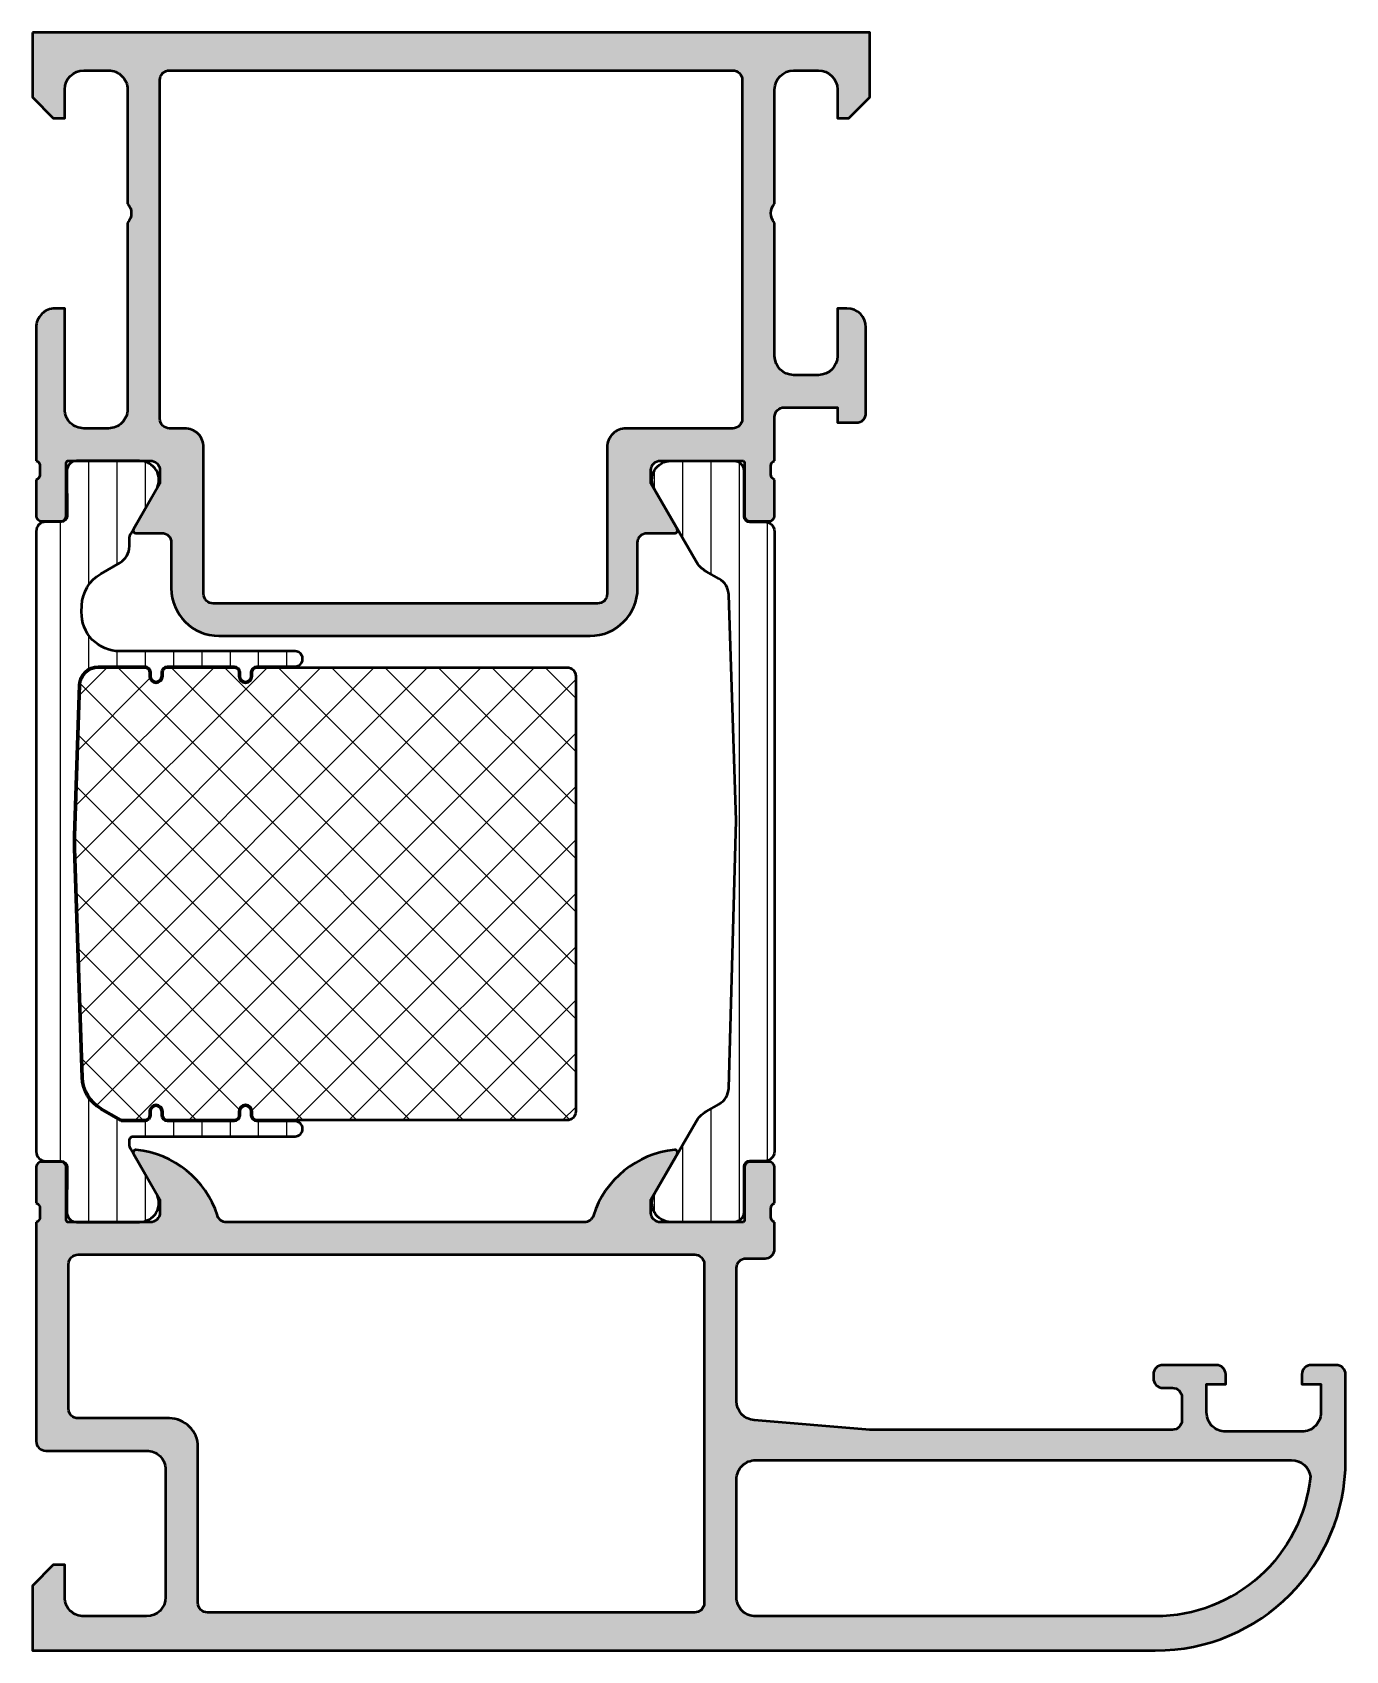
# Model space of a CAD drawing. Extents: x 0 to 69, y 0 to 85.
import ezdxf

# ---------------------------------------------------------------- set-up
doc = ezdxf.new("R2010")
doc.units = 0
for name, color, linetype, lineweight in [('0S-Alu contour', 7, 'Continuous', 50), ('0S-Alu hatch', 252, 'Continuous', 25), ('0S-Plastic contour', 254, 'Continuous', 50), ('0S-Plastic hatch', 253, 'Continuous', 25), ('0S-PT contour', 91, 'Continuous', 50), ('0S-PT hatch', 103, 'Continuous', 25)]:
    doc.layers.add(name, color=color, linetype=linetype, lineweight=lineweight)
pattern_1 = [(90, (0, 0), (-1.4859, 0), [])]

# ---------------------------------------------------------------- blocks, each defined once
blk = doc.blocks.new('398030__6BBACF7C_F181_4224_8012_FC6195C43837_')
at = {"layer": '0S-Alu hatch'}
h = blk.add_hatch(color=256, dxfattribs=at)
edge = h.paths.add_edge_path()
edge.add_line((5.2e-15, 85), (5.2e-15, 81.60000610351572))
edge.add_line((5.2e-15, 81.60000610351572), (1.099998474121326, 80.5))
edge.add_line((1.099998474121326, 80.5), (1.699996948242164, 80.5))
edge.add_line((1.699996948242164, 80.5), (1.699996948242193, 82.00000305175843))
edge.add_ellipse((2.700002467840649, 81.99999753215963), major_axis=(-1.000005519613689, 0), ratio=1, start_angle=270.0003162478854, end_angle=359.99968375205344, ccw=False)
edge.add_line((2.699996948243331, 83.00000305175809), (3.999992370595556, 83.00000305175809))
edge.add_ellipse((4.000007629511893, 82.00001068127884), major_axis=(-0.9999923705956661, 0), ratio=1, start_angle=179.9991257291162, end_angle=270.0008742781763, ccw=False)
edge.add_line((4.999999999991136, 81.99999542248979), (4.999992370605702, 76.00000012481507))
edge.add_ellipse((4.475044693125997, 75.50000769180214), major_axis=(-0.7249568933126609, 0), ratio=1, start_angle=136.3947622148864, end_angle=223.6052377850999, ccw=False)
edge.add_line((4.999992370605585, 75.00001525878906), (4.999992370605446, 65.2003497470638))
edge.add_ellipse((3.999998755333126, 65.20034336235574), major_axis=(-0.999993615292702, 0), ratio=1, start_angle=90.00007131461439, end_angle=180.0003658188442, ccw=False)
edge.add_line((4.000000000000006, 64.20034974706381), (2.699996948231531, 64.20034974706377))
edge.add_ellipse((2.699989318789764, 65.20034211769865), major_axis=(-0.9999923706639894, 0), ratio=1, start_angle=-0.0008742696331864863, end_angle=90.0004371381483, ccw=False)
edge.add_line((1.699996948242193, 65.20035737646589), (1.699996948241737, 70.50001525878974))
edge.add_line((1.699996948241737, 70.50001525878974), (1.199996948231705, 70.5000152587894))
edge.add_arc((1.199974059185368, 69.50003814624525), 0.9999771128061182, 89.9986885242317, 180.0034971357495)
edge.add_line((0.1999969482419369, 69.49997711110902), (0.1999969482424201, 62.50034669530414))
edge.add_ellipse((0.1211605016993696, 62.23282610331103), major_axis=(-0.2788950563274364, 0), ratio=1, start_angle=178.8354106259032, end_angle=253.5801235805065, ccw=False)
edge.add_line((0.3999979482424205, 62.22715769531266), (0.3999979482424204, 61.77356369531266))
edge.add_ellipse((0.121129852599254, 61.76790303583559), major_axis=(-0.278925541737148, 0), ratio=1, start_angle=106.42459455535439, end_angle=181.1628700728881, ccw=False)
edge.add_line((0.1999969482424209, 61.50035969531265), (0.1999969482424201, 59.62034869530413))
edge.add_arc((0.499996948242421, 59.62034869530414), 0.3000000000000007, 180, 270.0000000000007)
edge.add_line((0.4999969482424247, 59.32034869530415), (1.479971267285202, 59.32034869530413))
edge.add_arc((1.479971267285198, 59.62034869530414), 0.300000000000008, 270.0000000000006, 360)
edge.add_line((1.779971267285206, 59.62034869530414), (1.779971267285206, 62.38034669530414))
edge.add_ellipse((1.899971267285215, 62.38034669530414), major_axis=(-0.1200000000000085, 0), ratio=1, start_angle=270.00000000000415, end_angle=360, ccw=False)
edge.add_line((1.899971267285206, 62.50034669530414), (6.199989318848089, 62.50034669530589))
edge.add_ellipse((6.199999638958661, 62.0003570154161), major_axis=(-0.4999896799963005, 0), ratio=1, start_angle=179.9988173780284, end_angle=270.0011826219691, ccw=False)
edge.add_line((6.699989318848456, 62.0003466953055), (6.699989318847547, 61.30034974706359))
edge.add_line((6.699989318847547, 61.30034974706359), (5.311744689941751, 58.89582399022835))
edge.add_arc((5.438705732802637, 58.83914027023616), 0.1390401039861407, 155.9408883989341, 266.6087467656735)
edge.add_line((5.430480957031258, 58.70034364354808), (6.799989318842796, 58.70034364354809))
edge.add_ellipse((6.799989318847941, 58.20034364354815), major_axis=(-0.4999999999999432, 0), ratio=1, start_angle=180, end_angle=270.00000000058947, ccw=False)
edge.add_line((7.299989318847884, 58.20034364354816), (7.299989318848025, 55.80003967285211))
edge.add_arc((9.799989318848464, 55.80003967285221), 2.500000000000436, 180, 269.9999999999946)
edge.add_line((9.799989318848228, 53.30003967285176), (29.29988079071019, 53.30003967285188))
edge.add_arc((29.29988079071011, 55.80003967285192), 2.500000000000049, 270.0000000000017, 360)
edge.add_line((31.79988079071016, 55.80003967285192), (31.79988079071018, 58.20034364354772))
edge.add_ellipse((32.29988079071057, 58.20034364354746), major_axis=(-0.5000000000003872, 0), ratio=1, start_angle=269.99999999939587, end_angle=360, ccw=False)
edge.add_line((32.29988079071584, 58.70034364354785), (33.76938915252721, 58.70034364354784))
edge.add_arc((33.76116437675602, 58.83914027023575), 0.1390401039859676, 273.3912532342497, 384.0591116010145)
edge.add_line((33.8881254196168, 58.89582399022775), (32.49988079071047, 61.30034974706359))
edge.add_line((32.49988079071047, 61.30034974706359), (32.49988079071046, 62.00034669530568))
edge.add_ellipse((32.99987047059993, 62.00035701541663), major_axis=(-0.4999896799959808, 0), ratio=1, start_angle=-90.00118262190853, end_angle=0.0011826222798845265, ccw=False)
edge.add_line((32.99988079070998, 62.5003466953061), (37.29989884227427, 62.50034669530601))
edge.add_ellipse((37.29989884227425, 62.38034669530627), major_axis=(-0.1199999999997345, 0), ratio=1, start_angle=180, end_angle=269.9999999999932, ccw=False)
edge.add_line((37.41989884227399, 62.38034669530628), (37.41989884227398, 59.62034869530628))
edge.add_arc((37.71989884227398, 59.62034869530628), 0.3000000000000078, 180, 270.0000000000013)
edge.add_line((37.71989884227399, 59.32034869530628), (38.69987316131677, 59.32034869530628))
edge.add_arc((38.69987316131677, 59.62034869530629), 0.3000000000000114, 269.9999999999986, 360)
edge.add_line((38.99987316131678, 59.62034869530629), (38.99987316131677, 61.50035969531479))
edge.add_ellipse((39.07874025695996, 61.76790303583775), major_axis=(-0.2789255417371639, 0), ratio=1, start_angle=-1.1628700728833792, end_angle=73.57540544464138, ccw=False)
edge.add_line((38.79987216131678, 61.77356369531479), (38.79987216131678, 62.22715769531478))
edge.add_ellipse((39.07870960785983, 62.23282610331316), major_axis=(-0.2788950563274379, 0), ratio=1, start_angle=-73.58012358050769, end_angle=1.1645893740982274, ccw=False)
edge.add_line((38.99987316131678, 62.50034669530627), (38.99987316131593, 64.7999951477105))
edge.add_ellipse((39.49987316131576, 64.79999514771048), major_axis=(-0.4999999999998295, 0), ratio=1, start_angle=269.99999999999676, end_angle=360, ccw=False)
edge.add_line((39.49987316131578, 65.2999951477103), (42.29986083507581, 65.29999514771045))
edge.add_line((42.29986083507581, 65.29999514771045), (42.2998608350755, 64.49999972534715))
edge.add_line((42.2998608350755, 64.49999972534715), (43.29986083507538, 64.50000735474157))
edge.add_arc((43.29989157569593, 64.99997661370993), 0.4999692599134082, 269.9964771677798, 360.0026485613531)
edge.add_line((43.79986083507516, 64.99999972534695), (43.79992187023209, 69.49999972534681))
edge.add_arc((42.79983439966271, 69.49991225477788), 1.000087474394602, 0.0050112559646679, 89.994988743919)
edge.add_line((42.79992187023164, 70.49999972534727), (42.29992187023152, 70.49999972534715))
edge.add_line((42.29992187023152, 70.49999972534715), (42.29992187023198, 67.99999972534783))
edge.add_ellipse((41.29983447275841, 68.00008712280996), major_axis=(-1.000087401292395, 0), ratio=1, start_angle=90.00501389833619, end_angle=179.9949929319336, ccw=False)
edge.add_line((41.29992198944103, 66.99999972534681), (39.99987316131548, 66.99999972534751))
edge.add_ellipse((39.99993195904445, 68.00005852307592), major_axis=(-1.000058799456899, 0), ratio=1, start_angle=0.0033686637580103707, end_angle=89.9966313363584, ccw=False)
edge.add_line((38.99987316131604, 67.99999972534489), (38.99987316131604, 74.99999972534715))
edge.add_ellipse((39.52471250163445, 75.49999972534715), major_axis=(-0.7248836686985451, 0), ratio=1, start_angle=-43.61157673631061, end_angle=43.611576736310724, ccw=False)
edge.add_line((38.99987316131604, 75.99999972534715), (38.99987316131615, 82.00043483925388))
edge.add_ellipse((39.99992797000436, 82.0003876603495), major_axis=(-1.000054809801068, 0), ratio=1, start_angle=270.00314013442045, end_angle=359.997296995918, ccw=False)
edge.add_line((39.99987316131591, 83.00044246864866), (41.29992198944157, 83.00044246864832))
edge.add_ellipse((41.29983554382544, 82.00035614156467), major_axis=(-1.000086330819735, 0), ratio=1, start_angle=180.0053828449331, end_angle=269.99504745858894, ccw=False)
edge.add_line((42.29992187023164, 82.0004500980424), (42.29992187023141, 80.49999257278988))
edge.add_line((42.29992187023141, 80.49999257278988), (42.89989745617035, 80.49999257278967))
edge.add_line((42.89989745617035, 80.49999257278967), (43.99987304687964, 81.59996792030906))
edge.add_line((43.99987304687964, 81.59996792030906), (43.99987304687978, 85))
edge.add_line((43.99987304687978, 85), (7.1e-15, 85))
edge = h.paths.add_edge_path()
edge.add_ellipse((7.199995422596208, 82.50000305175786), major_axis=(-0.5000000002329442, 0), ratio=1, start_angle=269.9982514721462, end_angle=360, ccw=False)
edge.add_line((7.200010681380268, 83.00000305175799), (36.79985790252727, 83.00000305175774))
edge.add_ellipse((36.79985516165937, 82.50000031089006), major_axis=(-0.5000027408751838, 0), ratio=1, start_angle=180.0003140784808, end_angle=269.99968592139606, ccw=False)
edge.add_line((37.29985790252705, 82.50000305175774), (37.29985790252705, 64.70034974706363))
edge.add_ellipse((36.79985790252676, 64.70034974706363), major_axis=(-0.5000000000002843, 0), ratio=1, start_angle=90.00000000003263, end_angle=180, ccw=False)
edge.add_line((36.79985790252704, 64.20034974706334), (31.19988536834763, 64.20034974706402))
edge.add_arc((31.19988332118362, 63.20035179422768), 0.9999979528384336, 89.99988270590256, 180.0001172937092)
edge.add_line((30.19988536834729, 63.20034974706391), (30.19986248016369, 55.49999694824261))
edge.add_ellipse((29.69985174798019, 55.50003819936836), major_axis=(-0.500010733885125, 0), ratio=1, start_angle=90.0021040366986, end_angle=179.99527307066, ccw=False)
edge.add_line((29.69987010955834, 55.00002746582038), (9.500000000000576, 55.00002746582026))
edge.add_ellipse((9.500018361578382, 55.50003819935961), major_axis=(-0.5000107338764851, 0), ratio=1, start_angle=0.004726929494381693, end_angle=89.99789596334102, ccw=False)
edge.add_line((9.000007629403518, 55.49999694823316), (8.999984741220604, 63.20034974706074))
edge.add_arc((7.999986788374887, 63.20035179421797), 0.9999979528478128, 359.9998827062908, 450.0001172940941)
edge.add_line((7.999984741210942, 64.20034974706368), (7.199995422362695, 64.20034974706368))
edge.add_ellipse((7.199995422363434, 64.7003497470634), major_axis=(-0.4999999999997158, 0), ratio=1, start_angle=0, end_angle=89.9999999999153, ccw=False)
edge.add_line((6.699995422363718, 64.70034974706368), (6.699995422363263, 82.50000305175786))
at = {"layer": '0S-Alu contour', "color": 7}
for points in [[(5.2e-15, 85), (5.2e-15, 81.60000610351572), (1.099998474121326, 80.5), (1.699996948242164, 80.5), (1.699996948242193, 82.00000305175843)], [(42.29992187023164, 82.0004500980424), (42.29992187023141, 80.49999257278988), (42.89989745617035, 80.49999257278967), (43.99987304687964, 81.59996792030906), (43.99987304687978, 85), (5.2e-15, 85)], [(2.699996948243331, 83.00000305175809), (3.999992370595556, 83.00000305175809)], [(6.699995422363718, 64.70034974706368), (6.699995422363263, 82.50000305175786)], [(7.200010681380268, 83.00000305175799), (36.79985790252727, 83.00000305175774)], [(37.29985790252705, 82.50000305175774), (37.29985790252705, 64.70034974706363)], [(39.99987316131591, 83.00044246864866), (41.29992198944157, 83.00044246864832)], [(4.999999999991136, 81.99999542248979), (4.999992370605702, 76.00000012481507)], [(38.99987316131604, 75.99999972534715), (38.99987316131615, 82.00043483925388)], [(4.999992370605585, 75.00001525878906), (4.999992370605446, 65.2003497470638)], [(38.99987316131604, 67.99999972534489), (38.99987316131604, 74.99999972534715)], [(1.699996948242193, 65.20035737646589), (1.699996948241737, 70.50001525878974), (1.199996948231705, 70.5000152587894)], [(42.79992187023164, 70.49999972534727), (42.29992187023152, 70.49999972534715), (42.29992187023198, 67.99999972534783)], [(0.1999969482419369, 69.49997711110902), (0.1999969482424201, 62.50034669530414)], [(43.79986083507516, 64.99999972534695), (43.79992187023209, 69.49999972534681)], [(41.29992198944103, 66.99999972534681), (39.99987316131548, 66.99999972534751)], [(38.99987316131678, 62.50034669530627), (38.99987316131593, 64.7999951477105)], [(39.49987316131578, 65.2999951477103), (42.29986083507581, 65.29999514771045), (42.2998608350755, 64.49999972534715), (43.29986083507538, 64.50000735474157)], [(4.000000000000006, 64.20034974706381), (2.699996948231531, 64.20034974706377)], [(7.999984741210942, 64.20034974706368), (7.199995422362695, 64.20034974706368)], [(36.79985790252704, 64.20034974706334), (31.19988536834763, 64.20034974706402)], [(9.000007629403518, 55.49999694823316), (8.999984741220604, 63.20034974706074)], [(30.19988536834729, 63.20034974706391), (30.19986248016369, 55.49999694824261)], [(0.3999979482424205, 62.22715769531266), (0.3999979482424204, 61.77356369531266)], [(1.779971267285206, 59.62034869530414), (1.779971267285206, 62.38034669530414)], [(1.899971267285206, 62.50034669530414), (6.199989318848089, 62.50034669530589)], [(32.99988079070998, 62.5003466953061), (37.29989884227427, 62.50034669530601)], [(37.41989884227399, 62.38034669530628), (37.41989884227398, 59.62034869530628)], [(38.79987216131678, 61.77356369531479), (38.79987216131678, 62.22715769531478)], [(0.1999969482424209, 61.50035969531265), (0.1999969482424201, 59.62034869530413)], [(6.699989318848456, 62.0003466953055), (6.699989318847547, 61.30034974706359), (5.311744689941751, 58.89582399022835)], [(33.8881254196168, 58.89582399022775), (32.49988079071047, 61.30034974706359), (32.49988079071046, 62.00034669530568)], [(38.99987316131678, 59.62034869530629), (38.99987316131677, 61.50035969531479)], [(0.4999969482424247, 59.32034869530415), (1.479971267285202, 59.32034869530413)], [(5.430480957031258, 58.70034364354808), (6.799989318842796, 58.70034364354809)], [(32.29988079071584, 58.70034364354785), (33.76938915252721, 58.70034364354784)], [(37.71989884227399, 59.32034869530628), (38.69987316131677, 59.32034869530628)], [(7.299989318847884, 58.20034364354816), (7.299989318848025, 55.80003967285211)], [(31.79988079071016, 55.80003967285192), (31.79988079071018, 58.20034364354772)], [(29.69987010955834, 55.00002746582038), (9.500000000000574, 55.00002746582026)], [(9.799989318848228, 53.30003967285176), (29.29988079071019, 53.30003967285188)]]:
    blk.add_lwpolyline(points, dxfattribs=at)
at = {"layer": '0S-Alu contour', "color": 7, "extrusion": (0, 0, -1)}
for centre, radius, start, end in [((-2.700002467840649, 81.99999753215963), 1.000005519613689, 0.0003162479465275, 89.99968375211459), ((-4.000007629511893, 82.00001068127884), 0.9999923705956661, 89.99912572182369, 180.0008742708838), ((-7.199995422596208, 82.50000305175786), 0.5000000002329442, 0, 90.00174852785379), ((-36.79985516165937, 82.50000031089006), 0.5000027408751838, 90.00031407860394, 179.9996859215192), ((-39.99992797000436, 82.0003876603495), 1.000054809801068, 0.0027030040819815, 89.99685986557954), ((-41.29983554382544, 82.00035614156467), 1.000086330819735, 90.00495254141109, 179.9946171550669), ((-4.475044693125997, 75.50000769180214), 0.7249568933126609, 136.3947622149001, 223.6052377851136), ((-39.52471250163445, 75.49999972534715), 0.7248836686985451, 316.3884232636893, 43.6115767363107), ((-39.99993195904445, 68.00005852307592), 1.000058799456899, 270.0033686636416, 359.996631336242), ((-41.29983447275841, 68.00008712280996), 1.000087401292395, 180.0050070680665, 269.9949861016638), ((-2.699989318789764, 65.20034211769865), 0.9999923706639895, 269.9995628618517, 0.0008742696332149), ((-3.999998755333126, 65.20034336235574), 0.999993615292702, 179.9996341811558, 269.9999286853856), ((-7.199995422363434, 64.7003497470634), 0.4999999999997158, 270.0000000000847, 0), ((-36.79985790252676, 64.70034974706363), 0.5000000000002843, 180, 269.9999999999674), ((-39.49987316131576, 64.79999514771048), 0.4999999999998295, 0, 90.00000000000325), ((-0.1211605016993696, 62.23282610331103), 0.2788950563274364, 106.4198764194935, 181.1645893740969), ((-1.899971267285215, 62.38034669530414), 0.1200000000000085, 0, 89.99999999999586), ((-6.199999638958661, 62.0003570154161), 0.4999896799963005, 89.99881737803089, 180.0011826219717), ((-32.99987047059993, 62.00035701541663), 0.4999896799959808, 359.9988173777201, 90.00118262190857), ((-37.29989884227425, 62.38034669530627), 0.1199999999997345, 90.0000000000068, 180), ((-39.07870960785983, 62.23282610331316), 0.2788950563274379, 358.8354106259018, 73.58012358050784), ((-0.121129852599254, 61.76790303583559), 0.278925541737148, 178.8371299271119, 253.5754054446456), ((-39.07874025695996, 61.76790303583775), 0.2789255417371639, 286.4245945553586, 1.162870072883403), ((-6.799989318847941, 58.20034364354815), 0.4999999999999432, 89.9999999994105, 180), ((-32.29988079071057, 58.20034364354746), 0.5000000000003872, 0, 90.00000000060415), ((-9.500018361578382, 55.50003819935961), 0.5000107338764851, 270.002104036659, 359.9952730705056), ((-29.69985174798019, 55.50003819936836), 0.500010733885125, 180.0047269293401, 269.9978959633014)]:
    blk.add_arc(centre, radius, start, end, dxfattribs=at)
at = {"layer": '0S-Alu contour', "color": 7}
for centre, radius, start, end in [((1.199974059185368, 69.50003814624525), 0.9999771128061182, 89.9986885242317, 180.0034971357495), ((42.79983439966271, 69.49991225477788), 1.000087474394602, 0.0050112559646679, 89.994988743919), ((43.29989157569593, 64.99997661370993), 0.4999692599134082, 269.9964771677798, 0.0026485613531484), ((7.999986788374887, 63.20035179421797), 0.9999979528478128, 359.9998827062908, 90.00011729409412), ((31.19988332118362, 63.20035179422768), 0.9999979528384336, 89.99988270590256, 180.0001172937092), ((0.499996948242421, 59.62034869530414), 0.3000000000000007, 180, 270.0000000000007), ((1.479971267285198, 59.62034869530414), 0.300000000000008, 270.0000000000006, 0), ((37.71989884227398, 59.62034869530628), 0.3000000000000078, 180, 270.0000000000013), ((38.69987316131677, 59.62034869530629), 0.3000000000000114, 269.9999999999986, 0), ((5.438705732802637, 58.83914027023616), 0.1390401039861407, 155.9408883989341, 266.6087467656735), ((33.76116437675602, 58.83914027023575), 0.1390401039859676, 273.3912532342497, 24.05911160101454), ((9.799989318848464, 55.80003967285221), 2.500000000000436, 180, 269.9999999999946), ((29.29988079071011, 55.80003967285192), 2.500000000000049, 270.0000000000017, 0)]:
    blk.add_arc(centre, radius, start, end, dxfattribs=at)
blk = doc.blocks.new('284163__06424706_0AFD_4857_A998_82BEA72A6546___545F058F_E3ED_4639_807C_F6EC0202D366_')
at = {"layer": '0S-Plastic hatch'}
h = blk.add_hatch(dxfattribs=at)
h.set_pattern_fill('ANSI31', color=256, scale=0.4680000000000001, angle=45, style=0)
h.set_pattern_definition(pattern_1)
edge = h.paths.add_edge_path()
edge.add_line((0.1999999999999822, 58.7900111719365), (0.2000000000000103, 26.21000517193643))
edge.add_arc((0.7000000000000105, 26.21000517193643), 0.5000000000000002, 180, 270.000000000008)
edge.add_line((0.7000000000000802, 25.71000517193643), (1.520332673257553, 25.71000517193655))
edge.add_ellipse((1.520332673257551, 25.41000517193647), major_axis=(-0.3000000000000718, 0), ratio=1, start_angle=180, end_angle=269.99999999999955, ccw=False)
edge.add_line((1.820332673257621, 25.41000517193654), (1.819998043951454, 23.01000678900023))
edge.add_arc((2.319994021390141, 23.01000414937524), 0.4999959774456546, 179.9996975182267, 270.0003024811965)
edge.add_line((2.319996661015307, 22.51000817193655), (5.635159347831472, 22.51000817193655))
edge.add_arc((5.647036790911347, 23.50993763262147), 0.9999999999998763, 269.3194566383535, 389.9999965993499)
edge.add_line((6.513062224371947, 24.0099375812206), (5.166987283269658, 26.34140808957767))
edge.add_ellipse((5.600000000000051, 26.5914080638772), major_axis=(-0.5000000000000034, 0), ratio=1, start_angle=0, end_angle=29.999996599341614, ccw=False)
edge.add_line((5.100000000000047, 26.5914080638772), (5.100000000000016, 26.81002090101655))
edge.add_ellipse((5.299999999999989, 26.81002090101658), major_axis=(-0.1999999999999726, 0), ratio=1, start_angle=269.99999999999545, end_angle=360, ccw=False)
edge.add_line((5.300000000000005, 27.01002090101655), (13.80000000000003, 27.01002090101649))
edge.add_arc((13.80000000000005, 27.41002090101648), 0.3999999999999915, 269.999999999998, 449.9999999999979)
edge.add_line((13.80000000000006, 27.81002090101647), (11.80000000000012, 27.8100209010165))
edge.add_ellipse((11.80000000000013, 28.11002090101656), major_axis=(-0.300000000000054, 0), ratio=1, start_angle=0, end_angle=89.9999999999979, ccw=False)
edge.add_line((11.50000000000008, 28.11002090101656), (11.49999999999999, 28.31002090101659))
edge.add_arc((11.20000000000002, 28.31002090101659), 0.2999999999999687, 0, 180)
edge.add_line((10.90000000000005, 28.31002090101659), (10.90000000000014, 28.11002090101668))
edge.add_ellipse((10.59999999999998, 28.11002090101661), major_axis=(-0.3000000000001641, 0), ratio=1, start_angle=90.00000000001262, end_angle=180, ccw=False)
edge.add_line((10.60000000000004, 27.81002090101644), (7.100000000000043, 27.81002090101653))
edge.add_ellipse((7.100000000000056, 28.11002090101655), major_axis=(-0.300000000000022, 0), ratio=1, start_angle=0, end_angle=89.9999999999975, ccw=False)
edge.add_line((6.800000000000032, 28.11002090101656), (6.799999999999919, 28.31002090101659))
edge.add_arc((6.499999999999936, 28.31002090101659), 0.2999999999999829, 0, 180)
edge.add_line((6.199999999999953, 28.31002090101659), (6.200000000000039, 28.11002090101662))
edge.add_ellipse((5.900000000000015, 28.11002090101658), major_axis=(-0.3000000000000238, 0), ratio=1, start_angle=90.00000000000762, end_angle=180, ccw=False)
edge.add_line((5.900000000000055, 27.81002090101655), (4.735898384799607, 27.81002090101658))
edge.add_ellipse((4.735898384799608, 28.01002090064802), major_axis=(-0.1999999996314337, 0), ratio=1, start_angle=59.999999999992326, end_angle=89.99999999999949, ccw=False)
edge.add_line((4.635898384983868, 27.83681582021034), (3.599095901693142, 28.43541388404172))
edge.add_ellipse((4.599095736264163, 30.16746477820356), major_axis=(-1.999999992277225, 0), ratio=1, start_angle=1.7229977105125158, end_angle=60.000005344612816, ccw=False)
edge.add_line((2.600000000000044, 30.10732987686068), (2.205380570036076, 42.13202326354551))
edge.add_ellipse((12.19999999997617, 42.46002090101734), major_axis=(-9.999999999976158, 0), ratio=1, start_angle=-1.879625158993008, end_angle=1.8796251589985786, ccw=False)
edge.add_line((2.205380570036048, 42.78801853848817), (2.463154921354112, 50.72282066476383))
edge.add_ellipse((3.462616864350514, 50.69002090101663), major_axis=(-1.000000000000007, 0), ratio=1, start_angle=269.99999999999943, end_angle=358.12037484100466, ccw=False)
edge.add_line((3.462616864350524, 51.69002090101663), (5.900000000000064, 51.69002090101656))
edge.add_ellipse((5.90000000000007, 51.39002090101659), major_axis=(-0.2999999999999687, 0), ratio=1, start_angle=180, end_angle=270.0000000000012, ccw=False)
edge.add_line((6.200000000000036, 51.39002090101662), (6.200000000000011, 51.19002090101658))
edge.add_arc((6.499999999999994, 51.19002090101656), 0.2999999999999829, 180, 360)
edge.add_line((6.799999999999977, 51.19002090101655), (6.799999999999976, 51.39002090101655))
edge.add_ellipse((7.099999999999934, 51.39002090101656), major_axis=(-0.2999999999999581, 0), ratio=1, start_angle=270.0000000000005, end_angle=360, ccw=False)
edge.add_line((7.099999999999932, 51.69002090101653), (10.60000000000019, 51.69002090101657))
edge.add_ellipse((10.60000000000019, 51.39002090101664), major_axis=(-0.2999999999999332, 0), ratio=1, start_angle=180, end_angle=269.9999999999993, ccw=False)
edge.add_line((10.90000000000012, 51.39002090101667), (10.90000000000002, 51.19002090101655))
edge.add_arc((11.20000000000002, 51.19002090101656), 0.2999999999999989, 180, 360)
edge.add_line((11.50000000000002, 51.19002090101658), (11.50000000000008, 51.39002090101657))
edge.add_ellipse((11.80000000000005, 51.39002090101661), major_axis=(-0.2999999999999705, 0), ratio=1, start_angle=270.0000000000024, end_angle=360, ccw=False)
edge.add_line((11.80000000000003, 51.69002090101658), (13.80000000000003, 51.69002090101656))
edge.add_arc((13.80000000000003, 52.09002090101655), 0.3999999999999915, 270, 450.0000000000002)
edge.add_line((13.80000000000003, 52.49002090101654), (4.587861412299696, 52.49002090101648))
edge.add_ellipse((4.587861412299657, 54.49002090101649), major_axis=(-2.000000000000007, 0), ratio=1, start_angle=-1.8796251589948838, end_angle=90.00000000000108, ccw=False)
edge.add_line((2.588937526306859, 54.55562042851089), (2.599999999999988, 54.89271192517218))
edge.add_ellipse((4.599095743983444, 54.83257702359717), major_axis=(-2.000000000000051, 0), ratio=1, start_angle=299.9999946553889, end_angle=358.2770022894899, ccw=False)
edge.add_line((3.599095905550959, 56.56462792444715), (4.599999919216252, 57.14249999751304))
edge.add_arc((4.09999999999995, 58.00852544793801), 1.000000000000034, 299.9999946553925, 360)
edge.add_line((5.099999999999985, 58.00852544793802), (5.100000000000049, 58.40860827999588))
edge.add_ellipse((5.600000000000031, 58.40860827999581), major_axis=(-0.4999999999999823, 0), ratio=1, start_angle=330.00000340065606, end_angle=360, ccw=False)
edge.add_line((5.166987283269666, 58.65860825429535), (6.513062224372062, 60.99007876265244))
edge.add_arc((5.64703679091145, 61.4900787112516), 0.9999999999999029, 330.0000034006489, 450.6805433616455)
edge.add_line((5.635159347831592, 62.49000817193655), (2.319996661015187, 62.49000817193655))
edge.add_arc((2.319994021390031, 61.99001219449774), 0.4999959774457751, 89.99969751880467, 180.0003024817733)
edge.add_line((1.819998043951223, 61.99000955487274), (1.820332673257507, 59.5900111719365))
edge.add_ellipse((1.520332673257487, 59.59001117193651), major_axis=(-0.3000000000000196, 0), ratio=1, start_angle=90.00000000001342, end_angle=180, ccw=False)
edge.add_line((1.520332673257557, 59.29001117193649), (0.6999999999999778, 59.29001117193649))
edge.add_arc((0.6999999999999797, 58.7900111719365), 0.5, 90.00000000000021, 180)
at = {"layer": '0S-Plastic contour', "color": 7}
for points in [[(5.635159347831592, 62.49000817193655), (2.319996661015187, 62.49000817193655)], [(1.819998043951223, 61.99000955487274), (1.820332673257507, 59.5900111719365)], [(5.166987283269666, 58.65860825429535), (6.513062224372062, 60.99007876265244)], [(0.1999999999999822, 58.7900111719365), (0.2000000000000103, 26.21000517193643)], [(1.520332673257557, 59.29001117193649), (0.6999999999999778, 59.29001117193649)], [(5.099999999999985, 58.00852544793802), (5.100000000000049, 58.40860827999588)], [(3.599095905550959, 56.56462792444715), (4.599999919216252, 57.14249999751304)], [(2.588937526306859, 54.55562042851089), (2.599999999999988, 54.89271192517218)], [(13.80000000000003, 52.49002090101654), (4.587861412299696, 52.49002090101648)], [(3.462616864350524, 51.69002090101663), (5.900000000000064, 51.69002090101656)], [(6.200000000000036, 51.39002090101662), (6.200000000000011, 51.19002090101658)], [(6.799999999999977, 51.19002090101655), (6.799999999999976, 51.39002090101655)], [(7.099999999999932, 51.69002090101653), (10.60000000000019, 51.69002090101657)], [(10.90000000000012, 51.39002090101667), (10.90000000000002, 51.19002090101655)], [(11.50000000000002, 51.19002090101658), (11.50000000000008, 51.39002090101657)], [(11.80000000000003, 51.69002090101658), (13.80000000000003, 51.69002090101656)], [(2.205380570036048, 42.78801853848817), (2.463154921354112, 50.72282066476383)], [(2.600000000000044, 30.10732987686068), (2.205380570036076, 42.13202326354551)], [(4.635898384983868, 27.83681582021034), (3.599095901693142, 28.43541388404172)], [(6.199999999999953, 28.31002090101659), (6.200000000000039, 28.11002090101662)], [(6.800000000000032, 28.11002090101656), (6.799999999999919, 28.31002090101659)], [(10.90000000000005, 28.31002090101659), (10.90000000000014, 28.11002090101668)], [(11.50000000000008, 28.11002090101656), (11.49999999999999, 28.31002090101659)], [(5.900000000000055, 27.81002090101655), (4.735898384799607, 27.81002090101658)], [(10.60000000000004, 27.81002090101644), (7.100000000000043, 27.81002090101653)], [(13.80000000000006, 27.81002090101647), (11.80000000000012, 27.8100209010165)], [(5.100000000000047, 26.5914080638772), (5.100000000000016, 26.81002090101655)], [(5.300000000000005, 27.01002090101655), (13.80000000000003, 27.01002090101649)], [(0.7000000000000802, 25.71000517193643), (1.520332673257553, 25.71000517193655)], [(6.513062224371947, 24.0099375812206), (5.166987283269658, 26.34140808957767)], [(1.820332673257621, 25.41000517193654), (1.819998043951454, 23.01000678900023)], [(2.319996661015307, 22.51000817193655), (5.635159347831472, 22.51000817193655)]]:
    blk.add_lwpolyline(points, dxfattribs=at)
for centre, radius, start, end in [((2.319994021390031, 61.99001219449774), 0.4999959774457751, 89.99969751880467, 180.0003024817733), ((5.64703679091145, 61.4900787112516), 0.9999999999999029, 330.0000034006489, 90.6805433616455), ((0.6999999999999797, 58.7900111719365), 0.5, 90.00000000000021, 180), ((4.09999999999995, 58.00852544793801), 1.000000000000034, 299.9999946553925, 0), ((13.80000000000003, 52.09002090101655), 0.3999999999999915, 270, 90.00000000000026), ((6.499999999999994, 51.19002090101656), 0.2999999999999829, 180, 0), ((11.20000000000002, 51.19002090101656), 0.2999999999999989, 180, 0), ((6.499999999999936, 28.31002090101659), 0.2999999999999829, 0, 180), ((11.20000000000002, 28.31002090101659), 0.2999999999999687, 0, 180), ((13.80000000000005, 27.41002090101648), 0.3999999999999915, 269.999999999998, 89.99999999999797), ((0.7000000000000105, 26.21000517193643), 0.5000000000000002, 180, 270.000000000008), ((5.647036790911347, 23.50993763262147), 0.9999999999998763, 269.3194566383535, 29.9999965993499), ((2.319994021390141, 23.01000414937524), 0.4999959774456546, 179.9996975182267, 270.0003024811965)]:
    blk.add_arc(centre, radius, start, end, dxfattribs=at)
at = {"layer": '0S-Plastic contour', "color": 7, "extrusion": (0, 0, -1)}
for centre, radius, start, end in [((-1.520332673257487, 59.59001117193651), 0.3000000000000196, 180, 269.9999999999866), ((-5.600000000000031, 58.40860827999581), 0.4999999999999823, 0, 29.99999659934392), ((-4.599095743983444, 54.83257702359717), 2.000000000000051, 1.722997710510139, 60.00000534461111), ((-4.587861412299657, 54.49002090101649), 2.000000000000007, 269.9999999999989, 1.879625158994947), ((-3.462616864350514, 50.69002090101663), 1.000000000000007, 1.879625158995334, 90.00000000000055), ((-5.90000000000007, 51.39002090101659), 0.2999999999999687, 89.99999999999882, 180), ((-7.099999999999934, 51.39002090101656), 0.2999999999999581, 0, 89.99999999999947), ((-10.60000000000019, 51.39002090101664), 0.2999999999999332, 90.00000000000067, 180), ((-11.80000000000005, 51.39002090101661), 0.2999999999999705, 0, 89.99999999999763), ((-12.19999999997617, 42.46002090101734), 9.999999999976158, 358.1203748410014, 1.879625158993007), ((-4.599095736264163, 30.16746477820356), 1.999999992277225, 299.9999946553872, 358.2770022894875), ((-5.900000000000015, 28.11002090101658), 0.3000000000000238, 180, 269.9999999999924), ((-7.100000000000056, 28.11002090101655), 0.300000000000022, 270.0000000000025, 0), ((-10.59999999999998, 28.11002090101661), 0.3000000000001641, 180, 269.9999999999874), ((-11.80000000000013, 28.11002090101656), 0.300000000000054, 270.0000000000021, 0), ((-4.735898384799608, 28.01002090064802), 0.1999999996314337, 270.0000000000005, 300.0000000000077), ((-5.299999999999989, 26.81002090101658), 0.1999999999999726, 0, 90.00000000000458), ((-5.600000000000051, 26.5914080638772), 0.5000000000000034, 330.0000034006584, 0), ((-1.520332673257551, 25.41000517193647), 0.3000000000000718, 90.00000000000047, 180)]:
    blk.add_arc(centre, radius, start, end, dxfattribs=at)
blk = doc.blocks.new('284163__7462BCF0_DE47_4D22_A274_36D624AC8351___F1310658_A89A_43DA_874B_5A13CFB0E330_')
at = {"layer": '0S-Plastic hatch'}
h = blk.add_hatch(dxfattribs=at)
h.set_pattern_fill('ANSI31', color=256, scale=0.4680000000000001, angle=45, style=0)
h.set_pattern_definition(pattern_1)
edge = h.paths.add_edge_path()
edge.add_line((38.99000133898494, 58.78996680711758), (38.98999866101508, 26.20996348696639))
edge.add_ellipse((38.49000133898477, 26.20996080805714), major_axis=(-0.4999973220374871, 0), ratio=1, start_angle=89.9996930179745, end_angle=180.000306982385, ccw=False)
edge.add_line((38.48999866007557, 25.70996348602683), (37.67966732674245, 25.70996348602695))
edge.add_arc((37.67966732674245, 25.40996348602688), 0.3000000000000682, 90, 180)
edge.add_line((37.37966732674238, 25.40996348602688), (37.38000195604854, 23.00996510309063))
edge.add_ellipse((36.88000597860984, 23.00996246346567), major_axis=(-0.4999959774456685, 0), ratio=1, start_angle=89.99969751880508, end_angle=180.0003024817733, ccw=False)
edge.add_line((36.88000333898469, 22.50996648602697), (33.56484065216853, 22.50996648602695))
edge.add_ellipse((33.55296320908867, 23.50989594671187), major_axis=(-0.9999999999998763, 0), ratio=1, start_angle=-29.999996599349515, end_angle=90.68054336164568, ccw=False)
edge.add_line((32.68693777562807, 24.00989589531099), (34.85390130414908, 27.76318733931852))
edge.add_ellipse((36.15293945433873, 27.01318741642014), major_axis=(-1.499999999998574, 0), ratio=1, start_angle=299.9950461054335, end_angle=330.0000034006368, ccw=False)
edge.add_line((35.40305177427786, 28.31229036356815), (36.09105285989824, 28.70942866512321))
edge.add_arc((35.59112773985684, 29.57549729655575), 0.9999999999999232, 299.9950461054589, 358.0947021428503)
edge.add_line((36.59057488583073, 29.54224970409434), (36.97201689240819, 43.59996648508681))
edge.add_line((36.97201689240819, 43.59996648508681), (36.59057488583073, 55.45768326795933))
edge.add_arc((35.5911277398565, 55.42443567549774), 1.000000000000269, 1.905297857159096, 60.00495389455298)
edge.add_line((36.0910528598979, 56.29050430693069), (35.40305177427786, 56.68764260848569))
edge.add_ellipse((36.15293945433969, 57.98674555563455), major_axis=(-1.499999999999789, 0), ratio=1, start_angle=29.99999659935372, end_angle=60.00495389455108, ccw=False)
edge.add_line((34.85390130414886, 57.23674563273579), (32.68693777562794, 60.99003707674285))
edge.add_ellipse((33.55296320908856, 61.49003702534201), major_axis=(-0.9999999999999097, 0), ratio=1, start_angle=-90.68054336164528, end_angle=29.99999659935088, ccw=False)
edge.add_line((33.56484065216842, 62.48996648602695), (36.88000333898481, 62.48996648602695))
edge.add_ellipse((36.88000597860995, 61.98997050858814), major_axis=(-0.4999959774457751, 0), ratio=1, start_angle=179.9996975194317, end_angle=270.0003024811932, ccw=False)
edge.add_line((37.38000195604875, 61.98996786896845), (37.37966732674249, 59.58996948602691))
edge.add_arc((37.67966732674246, 59.58996948602688), 0.2999999999999829, 180, 269.9999999999986)
edge.add_line((37.67966732674245, 59.2899694860269), (38.48999866007569, 59.2899694860269))
edge.add_ellipse((38.49000133899924, 58.78996948604119), major_axis=(-0.4999999999928805, 0), ratio=1, start_angle=179.9996930188024, end_angle=270.0003069820262, ccw=False)
at = {"layer": '0S-Plastic contour', "color": 7}
for points in [[(33.56484065216842, 62.48996648602695), (36.88000333898481, 62.48996648602695)], [(37.38000195604875, 61.98996786896845), (37.37966732674249, 59.58996948602691)], [(34.85390130414886, 57.23674563273579), (32.68693777562794, 60.99003707674285)], [(37.67966732674245, 59.2899694860269), (38.48999866007569, 59.2899694860269)], [(38.99000133898494, 58.78996680711758), (38.98999866101508, 26.20996348696639)], [(36.0910528598979, 56.29050430693069), (35.40305177427786, 56.68764260848569)], [(36.59057488583073, 29.54224970409434), (36.97201689240819, 43.59996648508681), (36.59057488583073, 55.45768326795933)], [(35.40305177427786, 28.31229036356815), (36.09105285989824, 28.70942866512321)], [(32.68693777562807, 24.00989589531099), (34.85390130414908, 27.76318733931852)], [(38.48999866007557, 25.70996348602683), (37.67966732674245, 25.70996348602695)], [(37.37966732674238, 25.40996348602688), (37.38000195604854, 23.00996510309063)], [(36.88000333898469, 22.50996648602697), (33.56484065216853, 22.50996648602695)]]:
    blk.add_lwpolyline(points, dxfattribs=at)
at = {"layer": '0S-Plastic contour', "color": 7, "extrusion": (0, 0, -1)}
for centre, radius, start, end in [((-33.55296320908856, 61.49003702534201), 0.9999999999999097, 330.0000034006491, 90.68054336164532), ((-36.88000597860995, 61.98997050858814), 0.4999959774457751, 89.9996975188068, 180.0003024805684), ((-38.49000133899924, 58.78996948604119), 0.4999999999928805, 89.99969301797383, 180.0003069811977), ((-36.15293945433969, 57.98674555563455), 1.49999999999979, 299.995046105449, 330.0000034006463), ((-36.15293945433873, 27.01318741642014), 1.499999999998574, 29.99999659936324, 60.00495389456648), ((-38.49000133898477, 26.20996080805714), 0.4999973220374871, 179.999693017615, 270.0003069820256), ((-33.55296320908867, 23.50989594671187), 0.9999999999998763, 269.3194566383543, 29.99999659934955), ((-36.88000597860984, 23.00996246346567), 0.4999959774456685, 179.9996975182267, 270.0003024811949)]:
    blk.add_arc(centre, radius, start, end, dxfattribs=at)
at = {"layer": '0S-Plastic contour', "color": 7}
for centre, radius, start, end in [((37.67966732674246, 59.58996948602688), 0.2999999999999829, 180, 269.9999999999986), ((35.5911277398565, 55.42443567549774), 1.000000000000269, 1.905297857159096, 60.00495389455298), ((35.59112773985684, 29.57549729655575), 0.9999999999999232, 299.9950461054589, 358.0947021428503), ((37.67966732674245, 25.40996348602688), 0.3000000000000682, 90, 180)]:
    blk.add_arc(centre, radius, start, end, dxfattribs=at)
blk = doc.blocks.new('371580__8D66A9C9_F834_45F9_B2C1_4015A2B29B18_')
at = {"layer": '0S-PT hatch'}
h = blk.add_hatch(dxfattribs=at)
h.set_pattern_fill('ANSI37', color=256, scale=0.625, angle=90, style=0)
h.set_pattern_definition([(135, (0, 0), (-1.403165018917055, -1.403165018917055), []), (225, (0, 0), (1.403165018917055, -1.403165018917055), [])])
edge = h.paths.add_edge_path()
edge.add_line((28.54999999999999, 51.19002090101654), (28.55000000000002, 28.31002090101656))
edge.add_ellipse((28.10000000000004, 28.31002090101653), major_axis=(-0.4499999999999745, 0), ratio=1, start_angle=90, end_angle=180, ccw=False)
edge.add_line((28.10000000000004, 27.86002090101656), (11.8, 27.8600209010165))
edge.add_ellipse((11.80000000000003, 28.11002090101651), major_axis=(-0.2500000000000071, 0), ratio=1, start_angle=0, end_angle=89.99999999999471, ccw=False)
edge.add_line((11.55000000000002, 28.11002090101651), (11.54999999999999, 28.31002090101656))
edge.add_arc((11.19999999999996, 28.31002090101654), 0.3500000000000263, 0, 180)
edge.add_line((10.84999999999994, 28.31002090101654), (10.85000000000005, 28.11002090101654))
edge.add_ellipse((10.59999999999998, 28.11002090101657), major_axis=(-0.250000000000071, 0), ratio=1, start_angle=89.99999999999432, end_angle=180, ccw=False)
edge.add_line((10.59999999999996, 27.8600209010165), (7.099999999999992, 27.8600209010165))
edge.add_ellipse((7.100000000000015, 28.11002090101654), major_axis=(-0.2500000000000391, 0), ratio=1, start_angle=0, end_angle=89.99999999999471, ccw=False)
edge.add_line((6.849999999999976, 28.11002090101654), (6.850000000000004, 28.31002090101656))
edge.add_arc((6.499999999999979, 28.31002090101654), 0.3500000000000254, 0, 180)
edge.add_line((6.149999999999954, 28.31002090101654), (6.150000000000067, 28.11002090101655))
edge.add_ellipse((5.900000000000022, 28.11002090101661), major_axis=(-0.2500000000000453, 0), ratio=1, start_angle=89.99999999998818, end_angle=180, ccw=False)
edge.add_line((5.899999999999971, 27.86002090101656), (4.735898384799694, 27.86002090101656))
edge.add_ellipse((4.735898387132485, 28.01002090935385), major_axis=(-0.1500000083372903, 0), ratio=1, start_angle=59.99999910894411, end_angle=89.99999910893962, ccw=False)
edge.add_line((4.660898380943594, 27.88011709273227), (3.624095897653839, 28.478715156563))
edge.add_ellipse((4.599095736264159, 30.16746477820348), major_axis=(-1.949999992277185, 0), ratio=1, start_angle=1.7210023746736738, end_angle=60.00000534460838, ccw=False)
edge.add_line((2.649975352928053, 30.10890112783278), (2.255353667185925, 42.13366325173235))
edge.add_ellipse((12.20025192126273, 42.46002094265031), major_axis=(-9.950251787083644, 0), ratio=1, start_angle=-1.8796724993542853, end_angle=1.8795778186369034, ccw=False)
edge.add_line((2.25535420650241, 42.78639506741528), (2.513128018503844, 50.7211806765764))
edge.add_ellipse((3.462616864350478, 50.69002090101655), major_axis=(-0.9500000000000595, 0), ratio=1, start_angle=269.99999999999864, end_angle=358.12037484100387, ccw=False)
edge.add_line((3.462616864350501, 51.64002090101661), (5.900000000000002, 51.64002090101657))
edge.add_ellipse((5.900000000000011, 51.39002090101657), major_axis=(-0.25, 0), ratio=1, start_angle=180, end_angle=270.00000000000205, ccw=False)
edge.add_line((6.150000000000011, 51.39002090101659), (6.150000000000011, 51.19002090101655))
edge.add_arc((6.499999999999993, 51.19002090101655), 0.3499999999999828, 180, 360)
edge.add_line((6.849999999999976, 51.19002090101656), (6.849999999999976, 51.39002090101654))
edge.add_ellipse((7.099999999999953, 51.39002090101656), major_axis=(-0.2499999999999769, 0), ratio=1, start_angle=269.9999999999986, end_angle=360, ccw=False)
edge.add_line((7.099999999999959, 51.64002090101654), (10.60000000000007, 51.64002090101655))
edge.add_ellipse((10.60000000000009, 51.39002090101659), major_axis=(-0.2499999999999645, 0), ratio=1, start_angle=180, end_angle=270.0000000000045, ccw=False)
edge.add_line((10.85000000000005, 51.3900209010166), (10.85000000000003, 51.19002090101656))
edge.add_arc((11.20000000000001, 51.19002090101655), 0.3499999999999837, 180, 360)
edge.add_line((11.54999999999999, 51.19002090101655), (11.55000000000002, 51.3900209010166))
edge.add_ellipse((11.79999999999996, 51.39002090101661), major_axis=(-0.2499999999999396, 0), ratio=1, start_angle=270.00000000000284, end_angle=360, ccw=False)
edge.add_line((11.79999999999995, 51.64002090101655), (28.09999999999996, 51.64002090101657))
edge.add_ellipse((28.09999999999997, 51.19002090101655), major_axis=(-0.4500000000000242, 0), ratio=1, start_angle=180, end_angle=270.00000000000045, ccw=False)
at = {"layer": '0S-PT contour', "color": 7}
for points in [[(3.462616864350501, 51.64002090101661), (5.900000000000002, 51.64002090101657)], [(6.150000000000011, 51.39002090101659), (6.150000000000011, 51.19002090101655)], [(6.849999999999976, 51.19002090101656), (6.849999999999976, 51.39002090101654)], [(7.099999999999959, 51.64002090101654), (10.60000000000007, 51.64002090101655)], [(10.85000000000005, 51.3900209010166), (10.85000000000003, 51.19002090101656)], [(11.54999999999999, 51.19002090101655), (11.55000000000002, 51.3900209010166)], [(11.79999999999995, 51.64002090101655), (28.09999999999996, 51.64002090101657)], [(28.54999999999999, 51.19002090101654), (28.55000000000002, 28.31002090101656)], [(2.25535420650241, 42.78639506741528), (2.513128018503844, 50.7211806765764)], [(2.649975352928053, 30.10890112783278), (2.255353667185925, 42.13366325173235)], [(4.660898380943594, 27.88011709273227), (3.624095897653839, 28.478715156563)], [(6.149999999999954, 28.31002090101654), (6.150000000000067, 28.11002090101655)], [(6.849999999999976, 28.11002090101654), (6.850000000000004, 28.31002090101656)], [(10.84999999999994, 28.31002090101654), (10.85000000000005, 28.11002090101654)], [(11.55000000000002, 28.11002090101651), (11.54999999999999, 28.31002090101656)], [(5.899999999999971, 27.86002090101656), (4.735898384799694, 27.86002090101656)], [(10.59999999999996, 27.8600209010165), (7.099999999999992, 27.8600209010165)], [(28.10000000000004, 27.86002090101656), (11.8, 27.8600209010165)]]:
    blk.add_lwpolyline(points, dxfattribs=at)
at = {"layer": '0S-PT contour', "color": 7, "extrusion": (0, 0, -1)}
for centre, radius, start, end in [((-3.462616864350478, 50.69002090101655), 0.9500000000000596, 1.87962515899611, 90.00000000000138), ((-5.900000000000011, 51.39002090101657), 0.25, 89.99999999999797, 180), ((-7.099999999999953, 51.39002090101656), 0.2499999999999769, 0, 90.00000000000142), ((-10.60000000000009, 51.39002090101659), 0.2499999999999645, 89.99999999999552, 180), ((-11.79999999999996, 51.39002090101661), 0.2499999999999396, 0, 89.99999999999714), ((-28.09999999999997, 51.19002090101655), 0.4500000000000242, 89.99999999999955, 180), ((-12.20025192126273, 42.46002094265031), 9.950251787083644, 358.1204221813631, 1.879672499354347), ((-4.599095736264159, 30.16746477820348), 1.949999992277185, 299.9999946553916, 358.2789976253263), ((-5.900000000000022, 28.11002090101661), 0.2500000000000453, 180, 270.0000000000118), ((-7.100000000000015, 28.11002090101654), 0.2500000000000391, 270.0000000000053, 0), ((-10.59999999999998, 28.11002090101657), 0.250000000000071, 180, 270.0000000000057), ((-11.80000000000003, 28.11002090101651), 0.2500000000000071, 270.0000000000053, 0), ((-28.10000000000004, 28.31002090101653), 0.4499999999999745, 180, 270), ((-4.735898387132485, 28.01002090935385), 0.1500000083372903, 270.0000008910604, 300.0000008910559)]:
    blk.add_arc(centre, radius, start, end, dxfattribs=at)
at = {"layer": '0S-PT contour', "color": 7}
for centre, radius, start, end in [((6.499999999999993, 51.19002090101655), 0.3499999999999828, 180, 0), ((11.20000000000001, 51.19002090101655), 0.3499999999999837, 180, 0), ((6.499999999999979, 28.31002090101654), 0.3500000000000254, 0, 180), ((11.19999999999996, 28.31002090101654), 0.3500000000000263, 0, 180)]:
    blk.add_arc(centre, radius, start, end, dxfattribs=at)
blk = doc.blocks.new('375450__555B7711_E20A_40A2_87D9_2C3184A17B0A_')
at = {"layer": '0S-Alu hatch'}
h = blk.add_hatch(color=256, dxfattribs=at)
edge = h.paths.add_edge_path()
edge.add_line((0.1998152725914508, 22.5003048946789), (0.2000122070312216, 10.99998168945269))
edge.add_arc((0.7000122070312927, 10.99998168945295), 0.500000000000071, 180, 270.0000000000277)
edge.add_line((0.7000122070315342, 10.49998168945288), (5.999999999984623, 10.49998168946875))
edge.add_ellipse((6.000005621529679, 9.499987310997952), major_axis=(-0.9999943784866031, 0), ratio=1, start_angle=179.9996779077392, end_angle=270.00032209261667, ccw=False)
edge.add_line((7.000000000000483, 9.499981689452724), (7.000000000000483, 2.799984741211076))
edge.add_ellipse((5.999980173925426, 2.800019826494068), major_axis=(-1.000019826690532, 0), ratio=1, start_angle=90.00113592790012, end_angle=179.9979898012363, ccw=False)
edge.add_line((6.000000000000426, 1.800000000000068), (2.700012207031505, 1.799999999999982))
edge.add_ellipse((2.699981135668992, 2.799968928637469), major_axis=(-0.9999689291202166, 0), ratio=1, start_angle=-0.001780313160793412, end_angle=90.00178031325191, ccw=False)
edge.add_line((1.700012207031505, 2.799999999999869), (1.700012207031306, 4.499999999999928))
edge.add_line((1.700012207031306, 4.499999999999928), (1.100006103515681, 4.499999999999744))
edge.add_line((1.100006103515681, 4.499999999999744), (2.558e-13, 3.399993896484758))
edge.add_line((2.558e-13, 3.399993896484758), (0, 0))
edge.add_line((0, 0), (58.99993896484406, -1.99e-13))
edge.add_arc((58.99993896484404, 9.999999999999991), 10.00000000000019, 270.0000000000001, 360)
edge.add_line((68.99993896484423, 10.00000000000004), (68.999938964844, 14.50000000000008))
edge.add_arc((68.49995304074075, 14.5000140779037), 0.4999859243014564, 359.9983867455008, 449.9946187136917)
edge.add_line((68.50000000000071, 14.99999999999993), (67.19995117187526, 14.99999999999991))
edge.add_arc((67.19998807066443, 14.49996310121074), 0.5000369001505963, 90.00422797775568, 179.9957720223886)
edge.add_line((66.69995117187526, 14.49999999999983), (66.69995117187531, 13.99999999999989))
edge.add_line((66.69995117187531, 13.99999999999989), (67.69995117187548, 13.99999999999989))
edge.add_line((67.69995117187548, 13.99999999999989), (67.69995117187526, 12.50000000000007))
edge.add_ellipse((66.70002533543206, 12.49992583644312), major_axis=(-0.9999258391935171, 0), ratio=1, start_angle=89.99575042603601, end_angle=180.0042495739118, ccw=False)
edge.add_line((66.69995117187509, 11.49999999999993), (62.69998168945327, 11.4999999999999))
edge.add_ellipse((62.69997606790818, 12.4999943784547), major_axis=(-0.9999943784706017, 0), ratio=1, start_angle=-0.0003220922610012167, end_angle=90.00032209261838, ccw=False)
edge.add_line((61.69998168945338, 12.49999999999988), (61.69998168945338, 13.9999999999999))
edge.add_line((61.69998168945338, 13.9999999999999), (62.69998168945338, 14.00000000000001))
edge.add_line((62.69998168945338, 14.00000000000001), (62.69998168945338, 14.49999999999979))
edge.add_arc((62.19999200956398, 14.50001032011049), 0.4999896799959026, 359.9988173777201, 450.00118262195)
edge.add_line((62.19998168945358, 14.99999999999988), (59.39999389648398, 14.99999999999993))
edge.add_arc((59.39998357637346, 14.50001032011061), 0.4999896799958245, 89.9988173780377, 180.0011826222798)
edge.add_line((58.89999389648415, 14.50000000000003), (58.89999389648465, 14.29998779296893))
edge.add_arc((59.39998357637407, 14.29997747285815), 0.4999896799959239, 179.9988173777201, 270.0011826219411)
edge.add_line((59.3999938964844, 13.79998779296873), (59.89999389648469, 13.79998779296866))
edge.add_ellipse((59.9000042165952, 13.29999811307932), major_axis=(-0.4999896799958493, 0), ratio=1, start_angle=179.9988173780284, end_angle=270.00118262196315, ccw=False)
edge.add_line((60.39999389648454, 13.29998779296895), (60.3999938964846, 12.09999999618758))
edge.add_ellipse((59.90000421659509, 12.09998967607692), major_axis=(-0.4999896799960234, 0), ratio=1, start_angle=89.99881737804748, end_angle=180.0011826222799, ccw=False)
edge.add_line((59.89999389648466, 11.5999999961874), (44.00000000000076, 11.5999999961873))
edge.add_line((44.00000000000076, 11.5999999961873), (37.91696392360547, 12.10686187082521))
edge.add_ellipse((38.00000000000039, 13.10340841264732), major_axis=(-1.000000000000332, 0), ratio=1, start_angle=0, end_angle=85.23689895508778, ccw=False)
edge.add_line((37.00000000000006, 13.10340841264732), (36.99999999999184, 20.0999979972755))
edge.add_ellipse((37.49999712736844, 20.10000086990743), major_axis=(-0.4999971273848472, 0), ratio=1, start_angle=-90.00032918121718, end_angle=0.0003291815056059022, ccw=False)
edge.add_line((37.49999999999997, 20.59999799728402), (38.50000000000023, 20.59999799728391))
edge.add_arc((38.50000287263193, 21.09999512465226), 0.4999971273766049, 269.9996708187633, 360.0003291815056)
edge.add_line((39.00000000000029, 21.09999799728417), (39.00000000000006, 22.49996648602701))
edge.add_ellipse((39.07883644654308, 22.76748707802009), major_axis=(-0.2788950563273944, 0), ratio=1, start_angle=-1.1645893740987958, end_angle=73.58012358051008, ccw=False)
edge.add_line((38.79999900000007, 22.77315548601847), (38.7999990000001, 23.22674948601854))
edge.add_ellipse((39.0788670956433, 23.23241014549563), major_axis=(-0.2789255417371867, 0), ratio=1, start_angle=-73.57540544464251, end_angle=1.1628700728933836, ccw=False)
edge.add_line((39.00000000000011, 23.4999534860186), (39.00000000000003, 25.37996448602702))
edge.add_arc((38.70000000000004, 25.37996448602705), 0.2999999999999829, 0, 89.99999999999459)
edge.add_line((38.70000000000008, 25.67996448602703), (37.72002568095729, 25.67996448602703))
edge.add_arc((37.72002568095731, 25.37996448602703), 0.3000000000000043, 90.00000000000406, 180)
edge.add_line((37.42002568095731, 25.37996448602703), (37.42002568095725, 22.619966486027))
edge.add_ellipse((37.30002568095755, 22.61996648602699), major_axis=(-0.1199999999997061, 0), ratio=1, start_angle=90.00000000000682, end_angle=180, ccw=False)
edge.add_line((37.30002568095756, 22.49996648602728), (32.99999999999994, 22.49996648602723))
edge.add_ellipse((33.00000000000002, 22.99996648602716), major_axis=(-0.499999999999929, 0), ratio=1, start_angle=0, end_angle=89.99999999999193, ccw=False)
edge.add_line((32.50000000000009, 22.99996648602716), (32.50000000000003, 23.69996648602692))
edge.add_line((32.50000000000003, 23.69996648602692), (33.88149545762246, 26.09278680905473))
edge.add_arc((33.76188021535167, 26.16184670137901), 0.1381197846484784, 329.9999999999811, 455.6225775508294)
edge.add_arc((34.23822324117466, 21.32335762417672), 5.000000000003033, 95.6225775508016, 162.2515836439279)
edge.add_ellipse((29.00004591569777, 22.99995178969352), major_axis=(-0.4999517896934184, 0), ratio=1, start_angle=89.99999999997073, end_angle=162.2515836439138, ccw=False)
edge.add_line((29.00004591569751, 22.5000000000001), (10.19997184625143, 22.50000000000015))
edge.add_ellipse((10.1999718462512, 23.00039039166069), major_axis=(-0.5003903916605346, 0), ratio=1, start_angle=17.74841635609789, end_angle=90.0000000000257, ccw=False)
edge.add_arc((4.961376794411446, 21.32366252361026), 4.999999999998672, 17.74841635606511, 84.37742244919764)
edge.add_arc((5.43771982023398, 26.16215160080829), 0.1381197846484066, 84.37742244912657, 210.0000000000008)
edge.add_line((5.318104577963225, 26.09309170848408), (6.699600035585461, 23.70027138545621))
edge.add_line((6.699600035585461, 23.70027138545621), (6.699600035585689, 23.00027138545635))
edge.add_ellipse((6.199600035585604, 23.00027138545639), major_axis=(-0.5000000000000844, 0), ratio=1, start_angle=89.99999999999011, end_angle=180, ccw=False)
edge.add_line((6.199600035585518, 22.5002713854563), (1.899646557331664, 22.50027138545629))
edge.add_ellipse((1.899646557331641, 22.6203130705812), major_axis=(-0.1200416851249102, 0), ratio=1, start_angle=0, end_angle=90.00000000001091, ccw=False)
edge.add_line((1.779604872206732, 22.6203130705812), (1.779604872206789, 25.38031107058113))
edge.add_arc((1.479604872206728, 25.38031107058108), 0.3000000000000611, 0, 90.0000000000068)
edge.add_line((1.479604872206692, 25.68031107058114), (0.499630553163911, 25.68031107058118))
edge.add_arc((0.4996305531639464, 25.38031107058122), 0.2999999999999616, 90.00000000000676, 180)
edge.add_line((0.1996305531639848, 25.38031107058122), (0.1996305531639564, 23.50030007057274))
edge.add_ellipse((0.1207634575207705, 23.23275673004974), major_axis=(-0.2789255417372105, 0), ratio=1, start_angle=178.837129927113, end_angle=253.5754054446451, ccw=False)
edge.add_line((0.3996315531639993, 23.22709607057267), (0.3996315531639709, 22.77350207057273))
edge.add_ellipse((0.1209492384073984, 22.76765882622777), major_axis=(-0.2787435668541183, 0), ratio=1, start_angle=106.43539371870071, end_angle=181.2011676841484, ccw=False)
edge = h.paths.add_edge_path()
edge.add_line((1.899918023380706, 12.69998168945291), (1.899918023380706, 20.30001220703129))
edge.add_ellipse((2.399918023380593, 20.3000122070314), major_axis=(-0.4999999999998864, 0), ratio=1, start_angle=270.000000000013, end_angle=360, ccw=False)
edge.add_line((2.399918023380479, 20.80001220703129), (34.79998168945329, 20.80001220703129))
edge.add_ellipse((34.79998456208512, 20.30001507966289), major_axis=(-0.4999971273766475, 0), ratio=1, start_angle=179.9996708184945, end_angle=270.00032918125135, ccw=False)
edge.add_line((35.29998168945352, 20.30001220703106), (35.29998168945352, 2.500000000000014))
edge.add_ellipse((34.79998456208536, 2.499997127368061), major_axis=(-0.499997127376413, 0), ratio=1, start_angle=89.9996708187739, end_angle=180.0003291815056, ccw=False)
edge.add_line((34.79998168945375, 1.9999999999999), (9.19998779296864, 1.9999999999999))
edge.add_ellipse((9.199984920336775, 2.499997127368033), major_axis=(-0.4999971273763846, 0), ratio=1, start_angle=-0.0003291815056059022, end_angle=90.00032918125538, ccw=False)
edge.add_line((8.69998779296864, 2.499999999999786), (8.69998779296864, 10.69998168945302))
edge.add_arc((7.19998779296872, 10.69998168945297), 1.499999999999921, 0, 90.000000000003)
edge.add_line((7.199987792968641, 12.1999816894529), (2.399918023380479, 12.19998168945291))
edge.add_ellipse((2.399918023380578, 12.69998168945278), major_axis=(-0.4999999999998721, 0), ratio=1, start_angle=0, end_angle=89.99999999998857, ccw=False)
edge = h.paths.add_edge_path()
edge.add_ellipse((37.99946056290638, 9.00053944139615), major_axis=(-0.9994607003659851, 0), ratio=1, start_angle=269.96907585232265, end_angle=359.96995012093953, ccw=False)
edge.add_line((38.00000000000031, 9.999999996187427), (66.16582920333437, 9.999999996187332))
edge.add_ellipse((66.16582920333443, 8.99999999618723), major_axis=(-1.000000000000103, 0), ratio=1, start_angle=188.3415182243263, end_angle=270.00000000000324, ccw=False)
edge.add_ellipse((58.99993896484727, 10.00000000000264), major_axis=(-8.20000000000301, 0), ratio=1, start_angle=89.9999999999788, end_angle=174.0155028463729, ccw=False)
edge.add_line((58.99993896484423, 1.799999999999627), (38.00000000000003, 1.799999999999954))
edge.add_ellipse((37.99947166179388, 2.799471661793575), major_axis=(-0.9994718014380204, 0), ratio=1, start_angle=-0.03028754862560845, end_angle=90.03028754861748, ccw=False)
edge.add_line((37.00000000000026, 2.79999999999984), (37.00000000000026, 9.00106362785533))
at = {"layer": '0S-Alu contour', "color": 7}
for points in [[(1.479604872206692, 25.68031107058114), (0.499630553163911, 25.68031107058118)], [(5.318104577963225, 26.09309170848408), (6.699600035585461, 23.70027138545621), (6.699600035585689, 23.00027138545635)], [(32.50000000000009, 22.99996648602716), (32.50000000000003, 23.69996648602692), (33.88149545762246, 26.09278680905473)], [(38.70000000000008, 25.67996448602703), (37.72002568095729, 25.67996448602703)], [(0.1996305531639848, 25.38031107058122), (0.1996305531639564, 23.50030007057274)], [(1.779604872206732, 22.6203130705812), (1.779604872206789, 25.38031107058113)], [(37.42002568095731, 25.37996448602703), (37.42002568095725, 22.619966486027)], [(39.00000000000011, 23.4999534860186), (39.00000000000003, 25.37996448602702)], [(0.3996315531639993, 23.22709607057267), (0.3996315531639709, 22.77350207057273)], [(38.79999900000007, 22.77315548601847), (38.7999990000001, 23.22674948601854)], [(0.1998152725914508, 22.5003048946789), (0.2000122070312216, 10.99998168945269)], [(6.199600035585518, 22.5002713854563), (1.899646557331664, 22.50027138545629)], [(29.00004591569751, 22.5000000000001), (10.19997184625143, 22.50000000000015)], [(37.30002568095756, 22.49996648602728), (32.99999999999994, 22.49996648602723)], [(39.00000000000029, 21.09999799728417), (39.00000000000006, 22.49996648602701)], [(2.399918023380479, 20.80001220703129), (34.79998168945329, 20.80001220703129)], [(37.49999999999997, 20.59999799728402), (38.50000000000023, 20.59999799728391)], [(1.899918023380706, 12.69998168945291), (1.899918023380706, 20.30001220703129)], [(35.29998168945352, 20.30001220703106), (35.29998168945352, 2.500000000000014)], [(37.00000000000006, 13.10340841264732), (36.99999999999184, 20.0999979972755)], [(58.89999389648415, 14.50000000000003), (58.89999389648465, 14.29998779296893)], [(62.19998168945358, 14.99999999999988), (59.39999389648398, 14.99999999999993)], [(61.69998168945338, 12.49999999999988), (61.69998168945338, 13.9999999999999), (62.69998168945338, 14.00000000000001), (62.69998168945338, 14.49999999999979)], [(66.69995117187526, 14.49999999999983), (66.69995117187531, 13.99999999999989), (67.69995117187548, 13.99999999999989), (67.69995117187526, 12.50000000000007)], [(68.50000000000071, 14.99999999999993), (67.19995117187526, 14.99999999999991)], [(68.99993896484423, 10.00000000000004), (68.999938964844, 14.50000000000008)], [(59.3999938964844, 13.79998779296873), (59.89999389648469, 13.79998779296866)], [(60.39999389648454, 13.29998779296895), (60.3999938964846, 12.09999999618758)], [(7.199987792968641, 12.1999816894529), (2.399918023380479, 12.19998168945291)], [(59.89999389648466, 11.5999999961874), (44.00000000000076, 11.5999999961873), (37.91696392360547, 12.10686187082521)], [(66.69995117187509, 11.49999999999993), (62.69998168945327, 11.4999999999999)], [(0.7000122070315342, 10.49998168945288), (5.999999999984623, 10.49998168946875)], [(8.69998779296864, 2.499999999999786), (8.69998779296864, 10.69998168945302)], [(7.000000000000483, 9.499981689452724), (7.000000000000483, 2.799984741211076)], [(38.00000000000031, 9.999999996187427), (66.16582920333437, 9.999999996187332)], [(37.00000000000026, 2.79999999999984), (37.00000000000026, 9.00106362785533)], [(1.700012207031505, 2.799999999999869), (1.700012207031306, 4.499999999999928), (1.100006103515681, 4.499999999999744), (2.558e-13, 3.399993896484758), (0, 0), (58.99993896484406, -1.99e-13)], [(6.000000000000426, 1.800000000000068), (2.700012207031505, 1.799999999999982)], [(34.79998168945375, 1.9999999999999), (9.19998779296864, 1.9999999999999)], [(58.99993896484423, 1.799999999999627), (38.00000000000003, 1.799999999999954)]]:
    blk.add_lwpolyline(points, dxfattribs=at)
for centre, radius, start, end in [((0.4996305531639464, 25.38031107058122), 0.2999999999999616, 90.00000000000676, 180), ((1.479604872206728, 25.38031107058108), 0.3000000000000611, 0, 90.0000000000068), ((5.43771982023398, 26.16215160080829), 0.1381197846484066, 84.37742244912657, 210.0000000000008), ((4.961376794411446, 21.32366252361026), 4.999999999998672, 17.74841635606511, 84.37742244919764), ((34.23822324117466, 21.32335762417672), 5.000000000003033, 95.6225775508016, 162.2515836439279), ((33.76188021535167, 26.16184670137901), 0.1381197846484784, 329.9999999999811, 95.62257755082942), ((37.72002568095731, 25.37996448602703), 0.3000000000000043, 90.00000000000406, 180), ((38.70000000000004, 25.37996448602705), 0.2999999999999829, 0, 89.99999999999459), ((38.50000287263193, 21.09999512465226), 0.4999971273766049, 269.9996708187633, 0.0003291815055843), ((59.39998357637346, 14.50001032011061), 0.4999896799958245, 89.9988173780377, 180.0011826222798), ((62.19999200956398, 14.50001032011049), 0.4999896799959026, 359.9988173777201, 90.0011826219501), ((67.19998807066443, 14.49996310121074), 0.5000369001505963, 90.00422797775568, 179.9957720223886), ((68.49995304074075, 14.5000140779037), 0.4999859243014564, 359.9983867455008, 89.99461871369166), ((59.39998357637407, 14.29997747285815), 0.4999896799959239, 179.9988173777201, 270.0011826219411), ((7.19998779296872, 10.69998168945297), 1.499999999999921, 0, 90.000000000003), ((0.7000122070312927, 10.99998168945295), 0.500000000000071, 180, 270.0000000000277), ((58.99993896484404, 9.999999999999991), 10.00000000000019, 270.0000000000001, 0)]:
    blk.add_arc(centre, radius, start, end, dxfattribs=at)
at = {"layer": '0S-Alu contour', "color": 7, "extrusion": (0, 0, -1)}
for centre, radius, start, end in [((-0.1207634575207705, 23.23275673004974), 0.2789255417372105, 106.4245945553549, 181.1628700728871), ((-6.199600035585604, 23.00027138545639), 0.5000000000000844, 180, 270.0000000000099), ((-33.00000000000002, 22.99996648602716), 0.499999999999929, 270.0000000000081, 0), ((-39.0788670956433, 23.23241014549563), 0.2789255417371867, 358.8371299271066, 73.5754054446426), ((-0.1209492384073984, 22.76765882622777), 0.2787435668541183, 178.7988323158516, 253.5646062812993), ((-1.899646557331641, 22.6203130705812), 0.1200416851249102, 269.9999999999891, 0), ((-10.1999718462512, 23.00039039166069), 0.5003903916605346, 269.9999999999743, 342.2515836439021), ((-29.00004591569777, 22.99995178969352), 0.4999517896934184, 197.7484163560862, 270.0000000000293), ((-37.30002568095755, 22.61996648602699), 0.1199999999997061, 180, 269.9999999999932), ((-39.07883644654308, 22.76748707802009), 0.2788950563273944, 286.41987641949, 1.164589374098802), ((-2.399918023380593, 20.3000122070314), 0.4999999999998864, 0, 89.99999999998697), ((-34.79998456208512, 20.30001507966289), 0.4999971273766475, 89.99967081874864, 180.0003291815056), ((-37.49999712736844, 20.10000086990743), 0.4999971273848472, 359.9996708184944, 90.00032918121715), ((-59.9000042165952, 13.29999811307932), 0.4999896799958493, 89.99881737803688, 180.0011826219717), ((-38.00000000000039, 13.10340841264732), 1.000000000000332, 274.7631010449122, 0), ((-2.399918023380578, 12.69998168945278), 0.4999999999998721, 270.0000000000114, 0), ((-59.90000421659509, 12.09998967607692), 0.4999896799960234, 179.9988173777201, 270.0011826219525), ((-62.69997606790818, 12.4999943784547), 0.9999943784706017, 269.9996779073816, 0.0003220922609314), ((-66.70002533543206, 12.49992583644312), 0.9999258391935171, 179.9957504260882, 270.004249573964), ((-6.000005621529679, 9.499987310997952), 0.9999943784866031, 89.99967790738334, 180.0003220922609), ((-37.99946056290638, 9.00053944139615), 0.9994607003659851, 0.0300498790604944, 90.03092414767737), ((-66.16582920333443, 8.99999999618723), 1.000000000000103, 89.99999999999675, 171.6584817756737), ((-58.99993896484727, 10.00000000000264), 8.20000000000301, 185.9844971536272, 270.0000000000212), ((-2.699981135668992, 2.799968928637469), 0.9999689291202166, 269.9982196867481, 0.001780313160827), ((-5.999980173925426, 2.800019826494068), 1.000019826690532, 180.0020101987638, 269.9988640720999), ((-37.99947166179388, 2.799471661793575), 0.9994718014380204, 269.9697124513825, 0.0302875486256395), ((-9.199984920336775, 2.499997127368033), 0.4999971273763846, 269.9996708187446, 0.0003291815055843), ((-34.79998456208536, 2.499997127368061), 0.499997127376413, 179.9996708184944, 270.0003291812261)]:
    blk.add_arc(centre, radius, start, end, dxfattribs=at)
blk = doc.blocks.new('371580__FF3AE695_0DC0_4062_A8B6_7841BBCFCEF3_')
at = {"layer": '0S-Alu contour', "color": 7}
for name in ['398030__6BBACF7C_F181_4224_8012_FC6195C43837_', '375450__555B7711_E20A_40A2_87D9_2C3184A17B0A_']:
    blk.add_blockref(name, (0, 0), dxfattribs=at)
at = {"layer": '0S-Plastic contour', "color": 7}
for name in ['284163__06424706_0AFD_4857_A998_82BEA72A6546___545F058F_E3ED_4639_807C_F6EC0202D366_', '284163__7462BCF0_DE47_4D22_A274_36D624AC8351___F1310658_A89A_43DA_874B_5A13CFB0E330_']:
    blk.add_blockref(name, (0, 0), dxfattribs=at)
at = {"layer": '0S-PT contour', "color": 7}
blk.add_blockref('371580__8D66A9C9_F834_45F9_B2C1_4015A2B29B18_', (0, 0), dxfattribs=at)

msp = doc.modelspace()

# ---------------------------------------------------------------- block references
at = {"layer": '0S-Alu contour', "color": 7}
msp.add_blockref('371580__FF3AE695_0DC0_4062_A8B6_7841BBCFCEF3_', (0, 0), dxfattribs=at)

doc.saveas('drawing.dxf')
